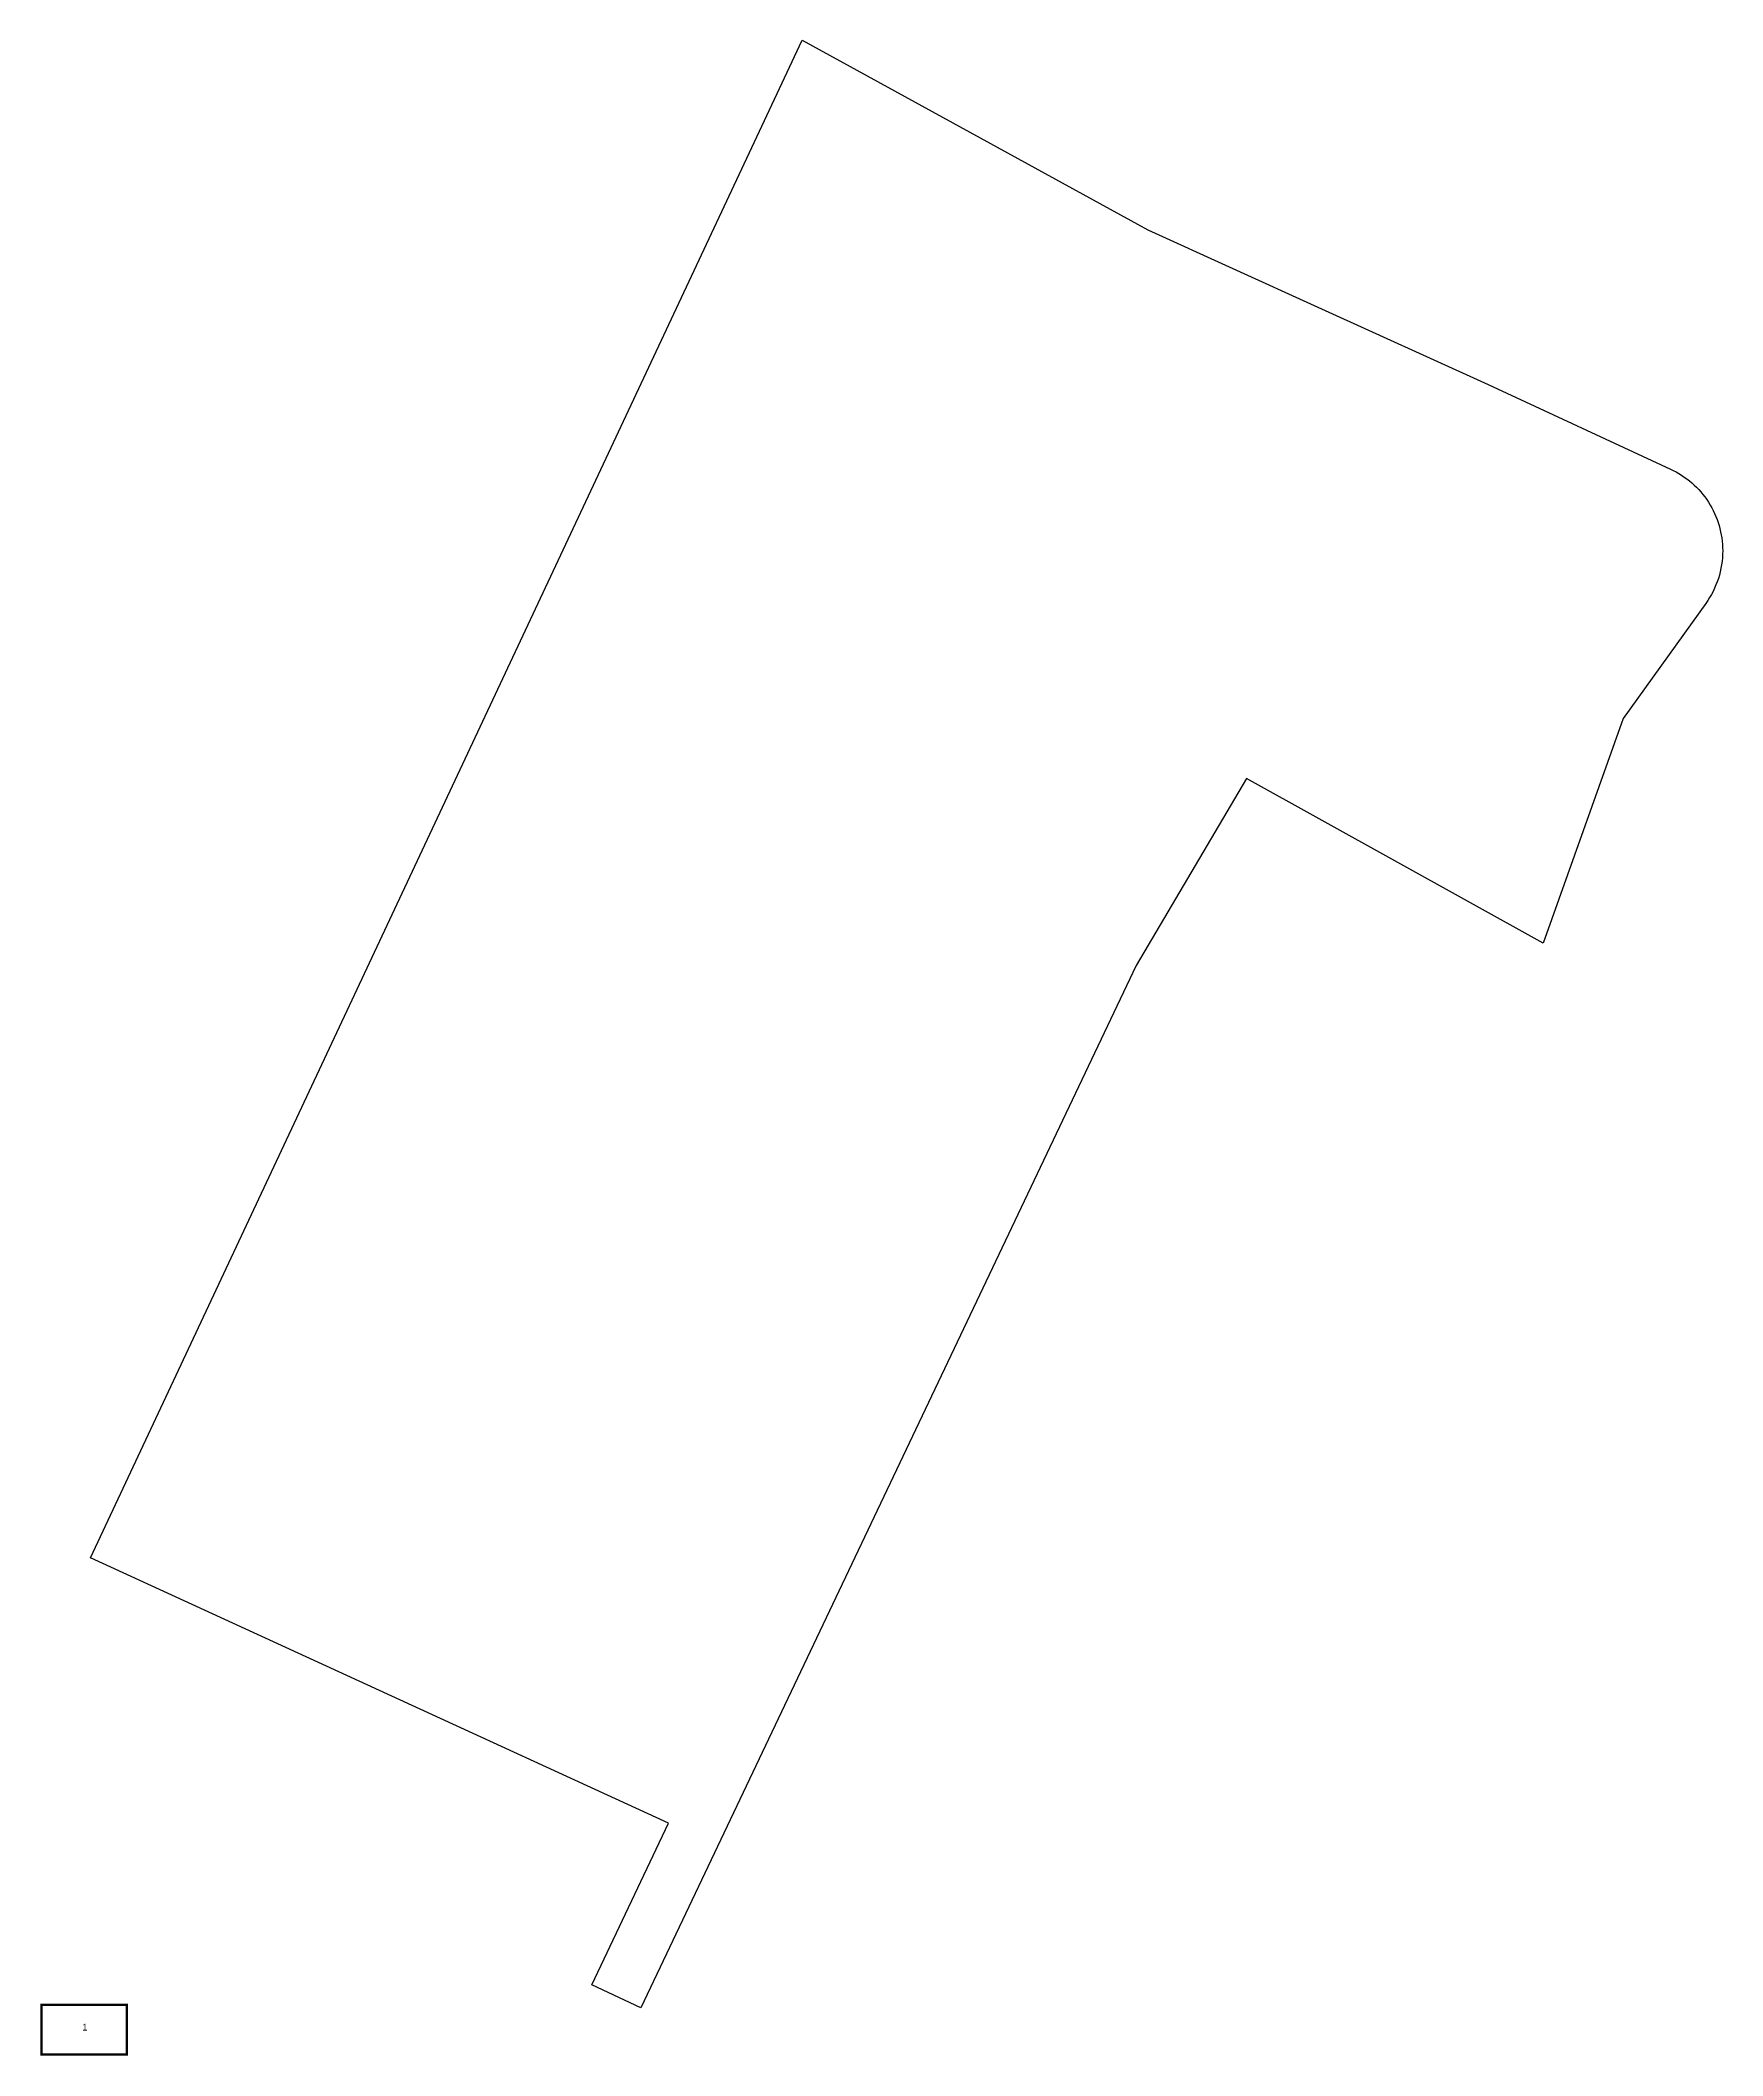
# Model space of a CAD drawing. Extents: x 185919 to 186299, y 654962 to 655372.
# Drawn here: x 185927.7 to 186114.3, y 654973.5 to 655197.1 of the extents above; entities that cross this region are included whole.
import ezdxf

# ---------------------------------------------------------------- set-up
doc = ezdxf.new("R2010")
doc.units = 0
doc.header["$MEASUREMENT"] = 0
for name, color, linetype in [('hadpasa', 255, 'Continuous'), ('pgvul1', 253, 'Continuous'), ('Pgvul2', 152, 'Continuous')]:
    doc.layers.add(name, color=color, linetype=linetype)
doc.styles.add('style1', font='hebtxt.shx')

# ---------------------------------------------------------------- blocks, each defined once
blk = doc.blocks.new('hadpasa')
at = {"layer": 'hadpasa', "const_width": 0.25}
blk.add_lwpolyline([(-4.82, -2.88), (-4.82, 2.64), (4.65, 2.64), (4.65, -2.88)], close=True, dxfattribs=at)
at = {"style": 'style1', "flags": 1}
for tag, p in [('SIZE', (-0.39, 1.6)), ('SCALE', (-0.35, 0.67)), ('PAGES', (-0.32, -1.12))]:
    blk.add_attdef(tag, p, '', height=0.75, dxfattribs=at)
at = {"style": 'style1'}
blk.add_attdef('PAGE', (-0.28, -0.22), '', height=0.75, dxfattribs=at)

msp = doc.modelspace()

# ---------------------------------------------------------------- linework, layer by layer
at = {"layer": 'pgvul1'}
msp.add_lwpolyline([(186012.21, 655197.11), (186050.54, 655176.08), (186069.42, 655167.5), (186088.29, 655158.91), (186108.51, 655149.55, -0.14312), (186112.74, 655145.86, -0.14312), (186114.31, 655140.48, -0.15703), (186112.43, 655134.64), (186103.26, 655121.88), (186094.38, 655096.95), (186061.5, 655115.2), (186049.26, 655094.45), (185994.3, 654978.82), (185988.88, 654981.39), (185997.39, 654999.3), (185933.27, 655028.76)], format="xyb", close=True, dxfattribs=at)
at = {"layer": 'Pgvul2'}
msp.add_lwpolyline([(186012.21, 655197.11), (186050.54, 655176.08), (186069.42, 655167.5), (186088.29, 655158.91), (186108.51, 655149.55, -0.14312), (186112.74, 655145.86, -0.14312), (186114.31, 655140.48, -0.15703), (186112.43, 655134.64), (186103.26, 655121.88), (186094.38, 655096.95), (186061.5, 655115.2), (186049.26, 655094.45), (185994.3, 654978.82), (185988.88, 654981.39), (185997.39, 654999.3), (185933.27, 655028.76)], format="xyb", close=True, dxfattribs=at)

# ---------------------------------------------------------------- block references
at = {"layer": 'hadpasa'}
msp.add_blockref('hadpasa', (185932.65, 654976.53), dxfattribs=at).add_auto_attribs({'PAGE': '1'})

doc.saveas('drawing.dxf')
